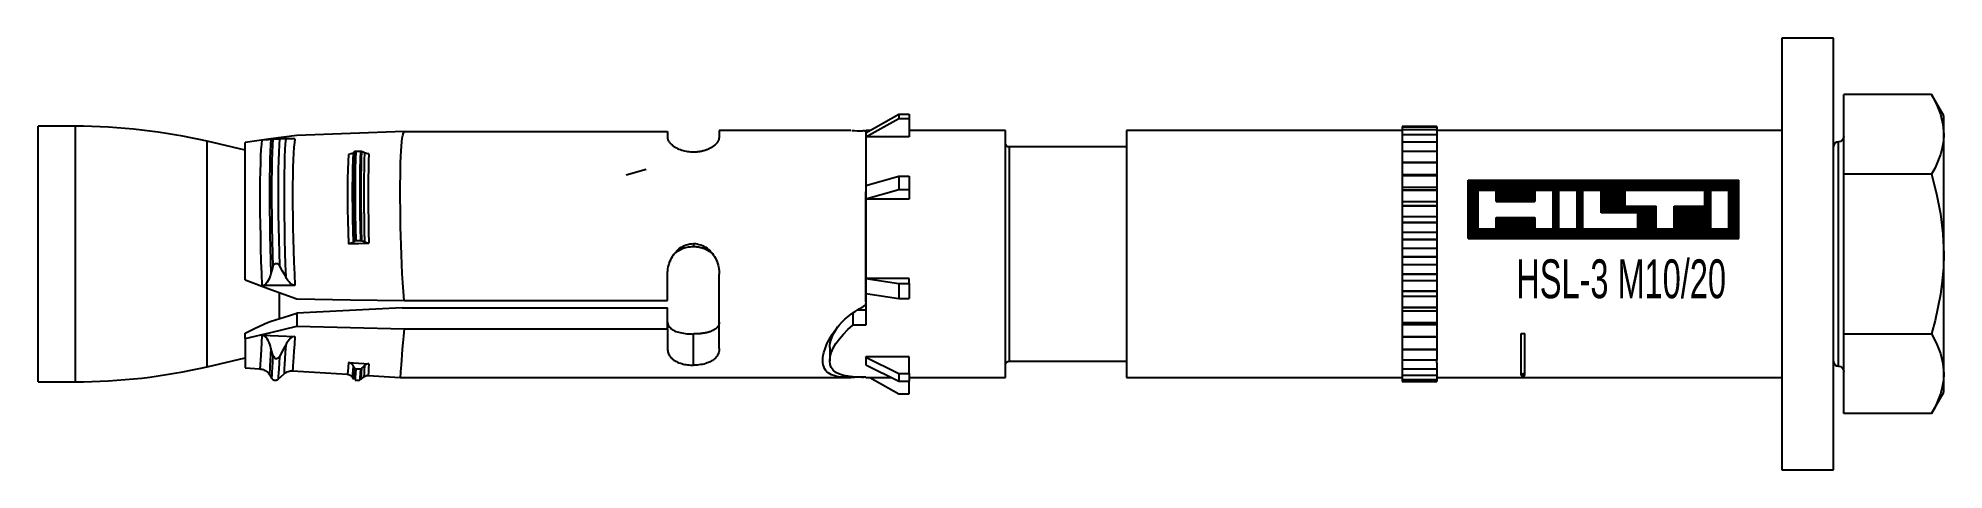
# Model space of a CAD drawing. Header units: millimetres. Extents: x 296 to 4896, y 152 to 3333.
# Drawn here: x 1537.6 to 1648.1, y 1756.4 to 1781.4 of the extents above; entities that cross this region are included whole.
import ezdxf
from ezdxf.enums import TextEntityAlignment as Align

# ---------------------------------------------------------------- set-up
doc = ezdxf.new("R2010")
doc.units = ezdxf.units.MM
doc.linetypes.add('DASHED', pattern=[0.25, 0.15625, -0.09375])
for name, color, linetype in [('1', 1, 'DASHED'), ('10', 1, 'Continuous'), ('3', 4, 'Continuous')]:
    doc.layers.add(name, color=color, linetype=linetype)
doc.styles.get("Standard").update_dxf_attribs({"font": 'arial.ttf'})

# ---------------------------------------------------------------- blocks, each defined once
blk = doc.blocks.new('HSL-3 M10-20')
at = {"layer": '1', "color": 3, "linetype": 'Continuous'}
for p, q in [((0, 12.5), (-3, 12.5)), ((-3, 12.5), (-3, -10.83)), ((0, -12.5), (0, 12.5)), ((-56.1, 7.02), (-54.19, 8.09)), ((-56.1, 6.79), (-54.19, 7.85)), ((-54.19, 8.09), (-53.6, 8.09)), ((-54.19, 8.09), (-54.19, 7.85)), ((-54.19, 7.85), (-53.6, 7.85)), ((-53.6, 8.09), (-53.6, 7.85)), ((-53.6, 7.85), (-53.6, 6.78)), ((-101.94, 7.4), (-104.1, 7.4)), ((-104.1, -7.4), (-104.1, 7.4)), ((-67.6, 7.09), (-67.6, 6.72)), ((-56.97, 7.15), (-64.6, 7.15)), ((-64.6, 7.15), (-64.6, 6.72)), ((-55.87, 7.15), (-56.1, 7.15)), ((-56.1, 7.15), (-56.1, 7.02)), ((-56.1, 7.1), (-56.1, 3.61)), ((-56.1, 7.02), (-56.1, 6.79)), ((-56.1, 6.79), (-56.1, 6.78)), ((-53.6, 6.78), (-56.1, 6.78)), ((-56.1, 6.78), (-56.1, 3.96)), ((-48, 7.15), (-53.6, 7.15)), ((-48, -7.15), (-48, 7.15)), ((-25, 7.15), (-41, 7.15)), ((-41, 7.15), (-41, -6.19)), ((-25, 7.39), (-25, 7.37)), ((-23, 7.39), (-25, 7.39)), ((-23, 7.37), (-25, 7.37)), ((-25, 7.37), (-25, 7.21)), ((-25, 7.37), (-23, 7.37)), ((-25, 7.21), (-23, 7.21)), ((-23, 7.2), (-25, 7.2)), ((-25, 7.2), (-25, 6.92)), ((-25, 6.92), (-23, 6.92)), ((-25, 6.91), (-25, 6.59)), ((-23, 6.91), (-25, 6.91)), ((-23, 7.39), (-23, 7.37)), ((-23, 7.37), (-23, 7.21)), ((-23, 7.2), (-23, 6.92)), ((-3, 7.15), (-23, 7.15)), ((-23, 6.91), (-23, 6.59)), ((-92.1, 6.02), (-94.29, 6.53)), ((-92.1, -1.49), (-92.1, 6.45)), ((-41, 6.2), (-47.8, 6.2)), ((-25, 6.5), (-23, 6.5)), ((-23, 6.48), (-25, 6.48)), ((-25, 6.48), (-25, 6.15)), ((-25, 6.15), (-25, 5.96)), ((-25, 5.96), (-23, 5.96)), ((-25, 5.93), (-25, 5.6)), ((-23, 5.93), (-25, 5.93)), ((-25, 5.6), (-25, 5.31)), ((-23, 6.48), (-23, 6.15)), ((-23, 6.15), (-23, 5.96)), ((-23, 5.93), (-23, 5.6)), ((-23, 5.6), (-23, 5.31)), ((-56.1, 3.96), (-54.19, 4.51)), ((-54.19, 4.51), (-54.19, 3.74)), ((-54.19, 4.51), (-53.6, 4.51)), ((-53.6, 4.51), (-53.6, 3.74)), ((-25, 5.31), (-23, 5.31)), ((-23, 5.28), (-25, 5.28)), ((-25, 5.28), (-25, 4.94)), ((-25, 4.94), (-25, 4.57)), ((-23, 4.59), (-25, 4.59)), ((-25, 4.57), (-25, 4.55)), ((-25, 4.55), (-23, 4.55)), ((-25, 4.52), (-25, 4.19)), ((-23, 4.52), (-25, 4.52)), ((-23, 5.28), (-23, 4.94)), ((-23, 4.94), (-23, 4.57)), ((-23, 4.57), (-23, 4.55)), ((-23, 4.52), (-23, 4.19)), ((-56.1, 3.96), (-56.1, 3.19)), ((-56.1, 3.19), (-54.19, 3.74)), ((-56.1, -2.77), (-56.1, 3.61)), ((-54.19, 3.74), (-53.6, 3.74)), ((-53.6, 3.74), (-53.6, 3.18)), ((-25, 4.19), (-25, 3.78)), ((-23, 3.85), (-25, 3.85)), ((-25, 3.78), (-25, 3.72)), ((-25, 3.72), (-23, 3.72)), ((-25, 3.68), (-25, 3.36)), ((-23, 3.68), (-25, 3.68)), ((-25, 3.36), (-25, 2.92)), ((-23, 4.19), (-23, 3.78)), ((-23, 3.78), (-23, 3.72)), ((-23, 3.68), (-23, 3.36)), ((-23, 3.36), (-23, 2.92)), ((-56.1, 3.19), (-56.1, 3.18)), ((-53.6, 3.18), (-56.1, 3.18)), ((-56.1, 3.18), (-56.1, -1.41)), ((-23, 3.03), (-25, 3.03)), ((-25, 2.92), (-25, 2.81)), ((-25, 2.81), (-23, 2.81)), ((-23, 2.77), (-25, 2.77)), ((-25, 2.77), (-25, 2.47)), ((-25, 2.47), (-25, 2.01)), ((-23, 2.92), (-23, 2.81)), ((-23, 2.77), (-23, 2.47)), ((-23, 2.47), (-23, 2.01)), ((-23, 2.16), (-25, 2.16)), ((-25, 2.01), (-25, 1.85)), ((-25, 1.85), (-23, 1.85)), ((-23, 1.81), (-25, 1.81)), ((-25, 1.81), (-25, 1.54)), ((-25, 1.54), (-25, 1.05)), ((-23, 1.25), (-25, 1.25)), ((-23, 2.01), (-23, 1.85)), ((-23, 1.81), (-23, 1.54)), ((-23, 1.54), (-23, 1.05)), ((-25, 1.05), (-25, 0.86)), ((-25, 0.86), (-23, 0.86)), ((-25, 0.82), (-25, 0.57)), ((-23, 0.82), (-25, 0.82)), ((-25, 0.57), (-25, 0.08)), ((-23, 0.31), (-25, 0.31)), ((-25, 0.08), (-25, -0.15)), ((-23, 1.05), (-23, 0.86)), ((-23, 0.82), (-23, 0.57)), ((-23, 0.57), (-23, 0.08)), ((-23, 0.08), (-23, -0.15)), ((-25, -0.15), (-23, -0.15)), ((-23, -0.19), (-25, -0.19)), ((-25, -0.19), (-25, -0.41)), ((-25, -0.41), (-25, -0.89)), ((-23, -0.63), (-25, -0.63)), ((-25, -0.89), (-25, -1.15)), ((-23, -0.19), (-23, -0.41)), ((-23, -0.41), (-23, -0.89)), ((-23, -0.89), (-23, -1.15)), ((-67.6, -2.69), (-67.6, -1.16)), ((-64.6, -5.48), (-64.6, -1.16)), ((-53.6, -1.41), (-56.1, -1.41)), ((-56.1, -1.42), (-56.1, -1.41)), ((-56.1, -1.42), (-56.1, -2.29)), ((-56.1, -1.42), (-54.19, -1.7)), ((-54.19, -1.7), (-54.19, -2.57)), ((-54.19, -1.7), (-53.6, -1.7)), ((-53.6, -1.7), (-53.6, -1.41)), ((-53.6, -1.7), (-53.6, -2.57)), ((-25, -1.15), (-23, -1.15)), ((-23, -1.19), (-25, -1.19)), ((-25, -1.19), (-25, -1.37)), ((-25, -1.37), (-25, -1.85)), ((-23, -1.56), (-25, -1.56)), ((-25, -1.85), (-25, -2.14)), ((-25, -2.14), (-23, -2.14)), ((-25, -2.18), (-25, -2.32)), ((-23, -2.18), (-25, -2.18)), ((-23, -1.19), (-23, -1.37)), ((-23, -1.37), (-23, -1.85)), ((-23, -1.85), (-23, -2.14)), ((-23, -2.18), (-23, -2.32)), ((-90.1, -3.75), (-90.1, -2.24)), ((-56.1, -3.25), (-56.6, -3.25)), ((-56.1, -2.28), (-56.1, -4.12)), ((-56.1, -2.29), (-54.19, -2.57)), ((-54.19, -2.57), (-53.6, -2.57)), ((-25, -2.32), (-25, -2.78)), ((-23, -2.46), (-25, -2.46)), ((-25, -2.78), (-25, -3.08)), ((-25, -3.08), (-23, -3.08)), ((-23, -3.12), (-25, -3.12)), ((-25, -3.12), (-25, -3.22)), ((-25, -3.22), (-25, -3.65)), ((-23, -3.31), (-25, -3.31)), ((-23, -2.32), (-23, -2.78)), ((-23, -2.78), (-23, -3.08)), ((-23, -3.12), (-23, -3.22)), ((-23, -3.22), (-23, -3.65)), ((-89.1, -3.43), (-89.1, -4.18)), ((-67.6, -4.33), (-67.6, -5.48)), ((-56.85, -3.41), (-56.85, -4.12)), ((-56.1, -4.12), (-56.85, -4.12)), ((-25, -3.65), (-25, -3.97)), ((-25, -3.97), (-23, -3.97)), ((-23, -4.01), (-25, -4.01)), ((-25, -4.01), (-25, -4.06)), ((-25, -4.06), (-25, -4.45)), ((-23, -4.11), (-25, -4.11)), ((-23, -3.65), (-23, -3.97)), ((-23, -4.01), (-23, -4.06)), ((-23, -4.06), (-23, -4.45)), ((-92.1, -4.89), (-92.1, -4.58)), ((-92.1, -4.89), (-92.1, -6.6)), ((-58.2, -5.41), (-58.2, -6.19)), ((-25, -4.45), (-25, -4.78)), ((-25, -4.78), (-23, -4.78)), ((-23, -4.82), (-25, -4.82)), ((-25, -4.82), (-25, -4.82)), ((-25, -4.82), (-25, -5.17)), ((-23, -4.82), (-25, -4.82)), ((-25, -5.17), (-25, -5.51)), ((-25, -5.51), (-23, -5.51)), ((-23, -4.45), (-23, -4.78)), ((-23, -4.82), (-23, -5.17)), ((-23, -4.82), (-23, -4.82)), ((-23, -5.17), (-23, -5.51)), ((-18.1, -7.04), (-18.1, -4.6)), ((-18.1, -4.6), (-17.9, -4.6)), ((-17.9, -7.04), (-17.9, -4.6)), ((-94.29, -6.53), (-92.1, -6.02)), ((-92.1, -6.6), (-91.24, -6.65)), ((-56.1, -5.97), (-56.1, -5.95)), ((-53.6, -5.95), (-56.1, -5.95)), ((-56.1, -5.97), (-54.19, -6.92)), ((-56.1, -5.97), (-56.1, -6.19)), ((-56.1, -6.19), (-56.1, -6.42)), ((-56.1, -6.42), (-54.19, -7.37)), ((-53.6, -6.92), (-53.6, -5.95)), ((-47.8, -6.2), (-41, -6.2)), ((-41, -6.19), (-41, -7.15)), ((-23, -5.54), (-25, -5.54)), ((-25, -5.54), (-25, -5.8)), ((-25, -5.8), (-25, -6.13)), ((-25, -6.13), (-23, -6.13)), ((-25, -6.15), (-25, -6.31)), ((-23, -6.15), (-25, -6.15)), ((-25, -6.31), (-25, -6.64)), ((-23, -5.54), (-23, -5.8)), ((-23, -5.8), (-23, -6.13)), ((-23, -6.31), (-23, -6.15)), ((-23, -6.31), (-23, -6.64)), ((-104.1, -7.4), (-101.94, -7.4)), ((-90.69, -6.98), (-90.56, -7.19)), ((-90.18, -7.24), (-89.84, -6.94)), ((-89.34, -6.77), (-86.15, -6.96)), ((-85.88, -7.13), (-85.8, -7.25)), ((-85.72, -7.3), (-85.45, -7.3)), ((-85.38, -7.27), (-85.21, -7.12)), ((-84.96, -7.04), (-83.1, -7.15)), ((-83.1, -7.15), (-56.97, -7.15)), ((-56.85, -7.12), (-56.1, -7.12)), ((-56.1, -7.12), (-56.1, -7.15)), ((-56.1, -7.15), (-54.63, -7.15)), ((-55.87, -7.15), (-54.19, -8.09)), ((-54.19, -6.92), (-54.19, -7.37)), ((-54.19, -6.92), (-53.6, -6.92)), ((-54.19, -7.37), (-53.6, -7.37)), ((-53.6, -6.92), (-53.6, -7.37)), ((-53.6, -7.15), (-48, -7.15)), ((-53.6, -8.09), (-53.6, -7.37)), ((-41, -7.15), (-25, -7.15)), ((-25, -6.64), (-23, -6.64)), ((-23, -6.66), (-25, -6.66)), ((-25, -6.71), (-25, -7.02)), ((-25, -7.02), (-23, -7.02)), ((-23, -7.03), (-25, -7.03)), ((-25, -7.03), (-25, -7.27)), ((-25, -7.27), (-23, -7.27)), ((-25, -7.28), (-25, -7.39)), ((-23, -7.28), (-25, -7.28)), ((-25, -7.39), (-23, -7.39)), ((-23, -7.39), (-25, -7.39)), ((-23, -6.71), (-23, -7.02)), ((-23, -7.03), (-23, -7.27)), ((-23, -7.15), (-3, -7.15)), ((-23, -7.28), (-23, -7.39)), ((-18.1, -7.04), (-17.9, -7.04)), ((-54.19, -8.09), (-53.6, -8.09)), ((-3, -10.83), (-3, -12.5)), ((-3, -12.5), (0, -12.5))]:
    blk.add_line(p, q, dxfattribs=at)
at = {"layer": '1', "color": 30, "linetype": 'Continuous'}
for p, q in [((5.69, 9.24), (0.6, 9.24)), ((0.6, 4.62), (0.6, 9.24)), ((6.4, 8), (5.69, 9.24)), ((6.4, 6.93), (6.4, 8)), ((6.4, 0), (6.4, 6.93)), ((-70, 4.58), (-68.84, 4.92)), ((0.6, -4.62), (0.6, 4.62)), ((5.69, 4.62), (0.6, 4.62)), ((6.4, -6.93), (6.4, 0)), ((-58.21, -4.92), (-58.09, -4.92)), ((0.6, -9.24), (0.6, -4.62)), ((0.6, -4.62), (5.69, -4.62)), ((6.4, -8), (6.4, -6.93)), ((5.69, -9.24), (6.4, -8)), ((5.69, -9.24), (0.6, -9.24))]:
    blk.add_line(p, q, dxfattribs=at)
at = {"layer": '1', "color": 1, "linetype": 'Continuous'}
for p, q in [((-101.94, -7.4), (-101.94, 7.4)), ((-94.29, -6.53), (-94.29, 6.53)), ((-47.8, 6.2), (-47.8, -5.37)), ((0.3, 3.25), (0.3, 6.5)), ((0.3, -6.5), (0.3, 3.25)), ((-47.8, -5.37), (-47.8, -6.2))]:
    blk.add_line(p, q, dxfattribs=at)
at = {"layer": '1', "color": 30, "linetype": 'Continuous'}
for points in [[(5.69, 9.24, 0), (5.98, 8.67, 0), (6.21, 8.09, 0), (6.35, 7.51, 0), (6.4, 6.93, 0)], [(6.4, 6.93, 0), (6.38, 6.54, 0), (6.31, 6.15, 0), (6.21, 5.76, 0), (6.06, 5.38, 0), (5.89, 5, 0), (5.69, 4.62, 0)], [(5.69, 4.62, 0), (5.98, 3.48, 0), (6.21, 2.33, 0), (6.35, 1.17, 0), (6.4, 0, 0)], [(6.4, 0, 0), (6.38, -0.78, 0), (6.31, -1.56, 0), (6.21, -2.34, 0), (6.06, -3.1, 0), (5.89, -3.86, 0), (5.69, -4.62, 0)], [(5.69, -4.62, 0), (5.98, -5.19, 0), (6.21, -5.76, 0), (6.35, -6.34, 0), (6.4, -6.93, 0)], [(6.4, -6.93, 0), (6.38, -7.32, 0), (6.31, -7.71, 0), (6.21, -8.1, 0), (6.06, -8.48, 0), (5.89, -8.86, 0), (5.69, -9.24, 0)]]:
    blk.add_polyline3d(points, dxfattribs=at)
at = {"layer": '1', "color": 3, "linetype": 'Continuous'}
for points in [[(-89.1, 6.86, 0), (-90.61, 6.68, 0), (-92.1, 6.45, 0)], [(-90.6, 6.65, 0), (-90.63, 6.64, 0), (-90.66, 6.64, 0), (-90.71, 6.63, 0), (-90.76, 6.62, 0), (-90.82, 6.62, 0), (-90.9, 6.61, 0), (-91, 6.61, 0), (-91.12, 6.6, 0)], [(-90.48, 6.66, 0), (-90.54, 6.66, 0), (-90.6, 6.65, 0)], [(-90.48, 6.66, 0), (-90.47, 6.67, 0), (-90.44, 6.67, 0), (-90.41, 6.67, 0), (-90.38, 6.67, 0), (-90.33, 6.68, 0), (-90.27, 6.68, 0), (-90.22, 6.68, 0), (-90.17, 6.68, 0), (-90.14, 6.68, 0), (-90.11, 6.68, 0)], [(-89.74, 6.67, 0), (-89.92, 6.68, 0), (-90.11, 6.68, 0)], [(-89.22, 6.67, 0), (-89.35, 6.67, 0), (-89.46, 6.67, 0), (-89.54, 6.67, 0), (-89.62, 6.67, 0), (-89.69, 6.67, 0), (-89.74, 6.67, 0)], [(-82.87, 7.09, 0), (-85.99, 6.98, 0), (-89.1, 6.86, 0)], [(-82.87, -2.69, 0), (-82.92, -2.18, 0), (-82.96, -1.66, 0), (-82.99, -1.12, 0), (-83.01, -0.58, 0), (-83.03, -0.04, 0), (-83.05, 0.51, 0), (-83.07, 1.05, 0), (-83.08, 1.58, 0), (-83.09, 2.11, 0), (-83.09, 2.63, 0), (-83.1, 3.13, 0), (-83.1, 3.61, 0), (-83.1, 4.07, 0), (-83.09, 4.5, 0), (-83.09, 4.91, 0), (-83.08, 5.29, 0), (-83.07, 5.64, 0), (-83.05, 5.96, 0), (-83.03, 6.25, 0), (-83.01, 6.49, 0), (-82.99, 6.7, 0), (-82.96, 6.87, 0), (-82.92, 7, 0), (-82.87, 7.09, 0)], [(-82.87, 7.09, 0), (-75.24, 7.09, 0), (-67.6, 7.09, 0)], [(-67.6, 6.72, 0), (-67.6, 6.68, 0), (-67.59, 6.65, 0), (-67.58, 6.61, 0), (-67.56, 6.57, 0), (-67.54, 6.53, 0), (-67.51, 6.49, 0), (-67.48, 6.45, 0), (-67.44, 6.4, 0), (-67.39, 6.36, 0), (-67.34, 6.32, 0), (-67.29, 6.27, 0), (-67.23, 6.23, 0), (-67.16, 6.19, 0), (-67.09, 6.15, 0), (-67.02, 6.12, 0), (-66.94, 6.08, 0), (-66.86, 6.05, 0), (-66.78, 6.02, 0), (-66.7, 6, 0), (-66.61, 5.98, 0), (-66.53, 5.96, 0), (-66.44, 5.94, 0), (-66.36, 5.93, 0), (-66.27, 5.92, 0), (-66.19, 5.92, 0), (-66.1, 5.92, 0)], [(-66.1, 5.92, 0), (-66.06, 5.92, 0), (-66.02, 5.92, 0), (-65.98, 5.92, 0), (-65.94, 5.92, 0), (-65.9, 5.92, 0), (-65.87, 5.93, 0), (-65.83, 5.93, 0), (-65.79, 5.94, 0), (-65.75, 5.94, 0), (-65.71, 5.95, 0), (-65.68, 5.96, 0), (-65.64, 5.96, 0), (-65.6, 5.97, 0), (-65.57, 5.98, 0), (-65.53, 5.99, 0), (-65.49, 6, 0), (-65.45, 6.01, 0), (-65.41, 6.02, 0), (-65.38, 6.04, 0), (-65.34, 6.05, 0), (-65.3, 6.06, 0), (-65.27, 6.08, 0), (-65.23, 6.09, 0), (-65.2, 6.11, 0), (-65.17, 6.12, 0), (-65.13, 6.14, 0), (-65.1, 6.16, 0), (-65.07, 6.17, 0), (-65.04, 6.19, 0), (-65.01, 6.21, 0), (-64.98, 6.23, 0), (-64.95, 6.25, 0), (-64.93, 6.26, 0), (-64.9, 6.28, 0), (-64.88, 6.3, 0), (-64.85, 6.32, 0), (-64.83, 6.34, 0), (-64.81, 6.36, 0), (-64.79, 6.38, 0), (-64.77, 6.4, 0), (-64.75, 6.42, 0), (-64.73, 6.44, 0), (-64.71, 6.46, 0), (-64.7, 6.48, 0), (-64.68, 6.5, 0), (-64.67, 6.51, 0), (-64.66, 6.53, 0), (-64.65, 6.55, 0), (-64.64, 6.57, 0), (-64.63, 6.59, 0), (-64.62, 6.6, 0), (-64.62, 6.62, 0), (-64.61, 6.64, 0), (-64.61, 6.65, 0), (-64.6, 6.67, 0), (-64.6, 6.69, 0), (-64.6, 6.7, 0), (-64.6, 6.72, 0)], [(-56.92, 7.15, 0), (-56.77, 7.15, 0), (-56.61, 7.14, 0), (-56.44, 7.14, 0), (-56.27, 7.13, 0)], [(-56.1, 7.1, 0), (-56.1, 7.11, 0), (-56.11, 7.11, 0), (-56.12, 7.12, 0), (-56.13, 7.12, 0), (-56.14, 7.12, 0), (-56.16, 7.12, 0), (-56.19, 7.13, 0), (-56.21, 7.13, 0), (-56.24, 7.13, 0), (-56.27, 7.13, 0)], [(-25, 7.37, 0), (-25, 7.37, 0), (-25, 7.37, 0)], [(-25, 7.21, 0), (-25, 7.21, 0), (-25, 7.2, 0)], [(-25, 6.92, 0), (-25, 6.91, 0), (-25, 6.91, 0)], [(-23, 7.37, 0), (-23, 7.37, 0), (-23, 7.37, 0)], [(-23, 7.21, 0), (-23, 7.21, 0), (-23, 7.2, 0)], [(-23, 6.92, 0), (-23, 6.91, 0), (-23, 6.91, 0)], [(-85.84, 5.86, 0), (-85.89, 5.83, 0), (-85.95, 5.8, 0), (-86.03, 5.78, 0), (-86.11, 5.77, 0)], [(-85.84, 5.86, 0), (-85.8, 5.9, 0), (-85.76, 5.93, 0)], [(-85.78, 5.58, 0), (-85.79, 5.05, 0), (-85.8, 4.47, 0), (-85.8, 3.83, 0), (-85.8, 3.16, 0), (-85.8, 2.45, 0), (-85.78, 1.72, 0), (-85.77, 0.96, 0)], [(-85.76, 5.93, 0), (-85.76, 5.94, 0), (-85.75, 5.94, 0), (-85.74, 5.95, 0), (-85.73, 5.95, 0), (-85.72, 5.95, 0), (-85.7, 5.95, 0), (-85.69, 5.96, 0), (-85.68, 5.96, 0)], [(-85.68, 5.96, 0), (-85.61, 5.96, 0), (-85.54, 5.96, 0), (-85.48, 5.96, 0), (-85.41, 5.96, 0)], [(-85.41, 5.96, 0), (-85.4, 5.95, 0), (-85.39, 5.95, 0), (-85.37, 5.95, 0), (-85.36, 5.95, 0), (-85.35, 5.95, 0), (-85.34, 5.94, 0)], [(-85.17, 5.86, 0), (-85.26, 5.9, 0), (-85.34, 5.94, 0)], [(-84.92, 5.81, 0), (-84.99, 5.81, 0), (-85.06, 5.82, 0), (-85.12, 5.84, 0), (-85.17, 5.86, 0)], [(-25, 6.59, 0), (-25, 6.55, 0), (-25, 6.5, 0)], [(-25, 6.5, 0), (-25, 6.49, 0), (-25, 6.48, 0)], [(-25, 5.96, 0), (-25, 5.95, 0), (-25, 5.93, 0)], [(-23, 6.59, 0), (-23, 6.55, 0), (-23, 6.5, 0)], [(-23, 6.5, 0), (-23, 6.49, 0), (-23, 6.48, 0)], [(-23, 5.96, 0), (-23, 5.95, 0), (-23, 5.93, 0)], [(-25, 5.31, 0), (-25, 5.29, 0), (-25, 5.28, 0)], [(-25, 4.55, 0), (-25, 4.54, 0), (-25, 4.52, 0)], [(-23, 5.31, 0), (-23, 5.29, 0), (-23, 5.28, 0)], [(-23, 4.55, 0), (-23, 4.54, 0), (-23, 4.52, 0)], [(-25, 3.72, 0), (-25, 3.7, 0), (-25, 3.68, 0)], [(-23, 3.72, 0), (-23, 3.7, 0), (-23, 3.68, 0)], [(-25, 2.81, 0), (-25, 2.79, 0), (-25, 2.77, 0)], [(-23, 2.81, 0), (-23, 2.79, 0), (-23, 2.77, 0)], [(-25, 1.85, 0), (-25, 1.83, 0), (-25, 1.81, 0)], [(-23, 1.85, 0), (-23, 1.83, 0), (-23, 1.81, 0)], [(-85.84, 0.68, 0), (-85.89, 0.65, 0), (-85.95, 0.62, 0), (-86.03, 0.6, 0), (-86.11, 0.59, 0)], [(-86.11, 0.59, 0), (-85.81, 0.6, 0), (-85.52, 0.61, 0), (-85.22, 0.62, 0), (-84.92, 0.63, 0)], [(-85.84, 0.68, 0), (-85.8, 0.72, 0), (-85.76, 0.75, 0)], [(-85.76, 0.75, 0), (-85.76, 0.76, 0), (-85.75, 0.76, 0), (-85.74, 0.77, 0), (-85.73, 0.77, 0), (-85.72, 0.77, 0), (-85.7, 0.78, 0), (-85.69, 0.78, 0), (-85.68, 0.78, 0)], [(-85.68, 0.78, 0), (-85.61, 0.78, 0), (-85.54, 0.78, 0), (-85.48, 0.78, 0), (-85.41, 0.78, 0)], [(-85.41, 0.78, 0), (-85.4, 0.78, 0), (-85.39, 0.77, 0), (-85.37, 0.77, 0), (-85.36, 0.77, 0), (-85.35, 0.77, 0), (-85.34, 0.76, 0)], [(-85.17, 0.68, 0), (-85.26, 0.72, 0), (-85.34, 0.76, 0)], [(-84.92, 0.63, 0), (-84.99, 0.63, 0), (-85.06, 0.64, 0), (-85.12, 0.66, 0), (-85.17, 0.68, 0)], [(-67.6, -1.16, 0), (-67.6, -1.06, 0), (-67.59, -0.95, 0), (-67.58, -0.85, 0), (-67.56, -0.74, 0), (-67.53, -0.64, 0), (-67.5, -0.54, 0), (-67.47, -0.43, 0), (-67.42, -0.34, 0), (-67.38, -0.24, 0), (-67.32, -0.15, 0), (-67.27, -0.06, 0), (-67.2, 0.03, 0), (-67.13, 0.11, 0), (-67.06, 0.19, 0), (-66.98, 0.26, 0), (-66.9, 0.33, 0), (-66.81, 0.39, 0), (-66.72, 0.44, 0), (-66.62, 0.49, 0), (-66.52, 0.53, 0), (-66.42, 0.56, 0), (-66.31, 0.58, 0), (-66.21, 0.59, 0), (-66.1, 0.6, 0)], [(-67.28, -0.05, 0), (-67.21, 0.01, 0), (-67.14, 0.08, 0), (-67.07, 0.13, 0), (-66.99, 0.19, 0), (-66.91, 0.23, 0), (-66.82, 0.28, 0), (-66.73, 0.31, 0), (-66.64, 0.35, 0), (-66.55, 0.37, 0), (-66.46, 0.39, 0), (-66.38, 0.41, 0), (-66.28, 0.42, 0), (-66.19, 0.43, 0), (-66.1, 0.43, 0)], [(-66.1, 0.6, 0), (-65.99, 0.6, 0), (-65.89, 0.58, 0), (-65.78, 0.56, 0), (-65.68, 0.53, 0), (-65.58, 0.49, 0), (-65.48, 0.44, 0), (-65.39, 0.39, 0), (-65.3, 0.33, 0), (-65.22, 0.26, 0), (-65.14, 0.19, 0), (-65.07, 0.11, 0), (-65, 0.03, 0), (-64.93, -0.06, 0), (-64.88, -0.15, 0), (-64.82, -0.24, 0), (-64.78, -0.34, 0), (-64.73, -0.43, 0), (-64.7, -0.53, 0), (-64.67, -0.64, 0), (-64.64, -0.74, 0), (-64.62, -0.85, 0), (-64.61, -0.95, 0), (-64.6, -1.06, 0), (-64.6, -1.16, 0)], [(-66.1, 0.43, 0), (-66.06, 0.43, 0), (-66.02, 0.43, 0), (-65.99, 0.43, 0), (-65.95, 0.43, 0), (-65.91, 0.42, 0), (-65.87, 0.42, 0), (-65.84, 0.41, 0), (-65.8, 0.41, 0), (-65.76, 0.4, 0), (-65.72, 0.39, 0), (-65.69, 0.38, 0), (-65.65, 0.37, 0), (-65.62, 0.36, 0), (-65.58, 0.35, 0), (-65.54, 0.34, 0), (-65.51, 0.33, 0), (-65.47, 0.31, 0), (-65.43, 0.3, 0), (-65.39, 0.28, 0), (-65.36, 0.27, 0), (-65.32, 0.25, 0), (-65.29, 0.23, 0), (-65.25, 0.21, 0), (-65.22, 0.19, 0), (-65.19, 0.17, 0), (-65.16, 0.15, 0), (-65.12, 0.13, 0), (-65.09, 0.1, 0), (-65.06, 0.08, 0), (-65.03, 0.05, 0), (-65, 0.03, 0), (-64.98, 0, 0), (-64.95, -0.02, 0), (-64.92, -0.05, 0)], [(-25, 0.86, 0), (-25, 0.84, 0), (-25, 0.82, 0)], [(-23, 0.86, 0), (-23, 0.84, 0), (-23, 0.82, 0)], [(-90.48, -0.73, 0), (-90.54, -0.93, 0), (-90.6, -1.12, 0)], [(-90.48, -0.73, 0), (-90.47, -0.69, 0), (-90.44, -0.64, 0), (-90.41, -0.6, 0), (-90.38, -0.56, 0), (-90.33, -0.54, 0), (-90.27, -0.54, 0), (-90.22, -0.55, 0), (-90.17, -0.59, 0), (-90.14, -0.62, 0), (-90.11, -0.67, 0)], [(-89.74, -1.31, 0), (-89.92, -0.99, 0), (-90.11, -0.67, 0)], [(-25, -0.15, 0), (-25, -0.17, 0), (-25, -0.19, 0)], [(-23, -0.15, 0), (-23, -0.17, 0), (-23, -0.19, 0)], [(-92.1, -1.49, 0), (-90.61, -2.05, 0), (-89.1, -2.6, 0)], [(-90.6, -1.12, 0), (-90.63, -1.23, 0), (-90.66, -1.33, 0), (-90.71, -1.44, 0), (-90.76, -1.54, 0), (-90.82, -1.63, 0), (-90.9, -1.72, 0), (-91, -1.8, 0), (-91.12, -1.83, 0)], [(-89.22, -1.82, 0), (-90.16, -1.83, 0), (-91.12, -1.83, 0)], [(-89.22, -1.82, 0), (-89.35, -1.79, 0), (-89.46, -1.72, 0), (-89.54, -1.62, 0), (-89.62, -1.53, 0), (-89.69, -1.42, 0), (-89.74, -1.31, 0)], [(-25, -1.15, 0), (-25, -1.17, 0), (-25, -1.19, 0)], [(-25, -2.14, 0), (-25, -2.16, 0), (-25, -2.18, 0)], [(-23, -1.15, 0), (-23, -1.17, 0), (-23, -1.19, 0)], [(-23, -2.14, 0), (-23, -2.16, 0), (-23, -2.18, 0)], [(-89.1, -2.6, 0), (-85.99, -2.65, 0), (-82.87, -2.69, 0)], [(-82.99, -3.12, 0), (-86.05, -3.27, 0), (-89.1, -3.43, 0)], [(-82.99, -3.12, 0), (-75.3, -3.12, 0), (-67.6, -3.12, 0)], [(-82.87, -2.69, 0), (-75.24, -2.69, 0), (-67.6, -2.69, 0)], [(-67.6, -4.33, 0), (-67.6, -3.72, 0), (-67.6, -3.12, 0)], [(-56.33, -7.13, 0), (-56.56, -7.14, 0), (-56.77, -7.15, 0), (-56.98, -7.15, 0), (-57.17, -7.15, 0), (-57.36, -7.14, 0), (-57.53, -7.13, 0), (-57.69, -7.11, 0), (-57.84, -7.08, 0), (-57.97, -7.04, 0), (-58.09, -7, 0), (-58.2, -6.94, 0), (-58.29, -6.88, 0), (-58.38, -6.81, 0), (-58.45, -6.72, 0), (-58.5, -6.63, 0), (-58.55, -6.52, 0), (-58.58, -6.41, 0), (-58.59, -6.29, 0), (-58.6, -6.16, 0), (-58.59, -6.02, 0), (-58.57, -5.87, 0), (-58.54, -5.71, 0), (-58.49, -5.55, 0), (-58.43, -5.38, 0), (-58.36, -5.21, 0), (-58.27, -5.03, 0), (-58.18, -4.85, 0), (-58.06, -4.67, 0), (-57.94, -4.49, 0), (-57.8, -4.31, 0), (-57.65, -4.13, 0), (-57.49, -3.95, 0), (-57.32, -3.78, 0), (-57.13, -3.62, 0), (-56.93, -3.46, 0), (-56.73, -3.32, 0), (-56.5, -3.18, 0), (-56.27, -3.06, 0)], [(-56.1, -2.77, 0), (-56.1, -2.81, 0), (-56.11, -2.84, 0), (-56.12, -2.88, 0), (-56.13, -2.91, 0), (-56.15, -2.94, 0), (-56.17, -2.97, 0), (-56.19, -3, 0), (-56.22, -3.02, 0), (-56.24, -3.04, 0), (-56.27, -3.06, 0)], [(-25, -3.08, 0), (-25, -3.1, 0), (-25, -3.12, 0)], [(-23, -3.08, 0), (-23, -3.1, 0), (-23, -3.12, 0)], [(-92.1, -4.58, 0), (-91.55, -4.32, 0), (-91.01, -4.06, 0)], [(-92.1, -4.89, 0), (-90.61, -4.55, 0), (-89.1, -4.18, 0)], [(-91.01, -4.06, 0), (-90.79, -3.97, 0), (-90.58, -3.89, 0)], [(-90.58, -3.89, 0), (-89.84, -3.66, 0), (-89.1, -3.43, 0)], [(-89.1, -4.18, 0), (-85.99, -4.26, 0), (-82.87, -4.33, 0)], [(-82.87, -4.33, 0), (-82.92, -4.75, 0), (-82.96, -5.14, 0), (-82.99, -5.51, 0), (-83.01, -5.84, 0), (-83.03, -6.14, 0), (-83.05, -6.4, 0), (-83.07, -6.63, 0), (-83.08, -6.81, 0), (-83.09, -6.96, 0), (-83.1, -7.07, 0), (-83.1, -7.13, 0), (-83.1, -7.15, 0)], [(-82.87, -4.33, 0), (-75.24, -4.33, 0), (-67.6, -4.33, 0)], [(-67.6, -3.94, 0), (-67.6, -4.01, 0), (-67.58, -4.07, 0), (-67.56, -4.13, 0), (-67.53, -4.18, 0), (-67.49, -4.23, 0), (-67.44, -4.28, 0), (-67.39, -4.33, 0), (-67.33, -4.37, 0), (-67.26, -4.41, 0), (-67.19, -4.45, 0), (-67.12, -4.48, 0), (-67.04, -4.51, 0), (-66.95, -4.53, 0), (-66.87, -4.55, 0), (-66.78, -4.57, 0), (-66.68, -4.59, 0), (-66.59, -4.6, 0), (-66.49, -4.62, 0), (-66.4, -4.62, 0), (-66.3, -4.63, 0), (-66.2, -4.63, 0), (-66.1, -4.64, 0)], [(-64.6, -3.94, 0), (-64.6, -3.97, 0), (-64.6, -3.99, 0), (-64.6, -4.01, 0), (-64.61, -4.03, 0), (-64.61, -4.05, 0), (-64.62, -4.07, 0), (-64.62, -4.09, 0), (-64.63, -4.11, 0), (-64.64, -4.13, 0), (-64.65, -4.15, 0), (-64.66, -4.17, 0), (-64.67, -4.18, 0), (-64.68, -4.2, 0), (-64.7, -4.22, 0), (-64.71, -4.24, 0), (-64.73, -4.26, 0), (-64.75, -4.28, 0), (-64.77, -4.29, 0), (-64.79, -4.31, 0), (-64.81, -4.33, 0), (-64.83, -4.34, 0), (-64.85, -4.36, 0), (-64.88, -4.38, 0), (-64.9, -4.39, 0), (-64.93, -4.41, 0), (-64.95, -4.42, 0), (-64.98, -4.43, 0), (-65.01, -4.45, 0), (-65.04, -4.46, 0), (-65.07, -4.47, 0), (-65.1, -4.49, 0), (-65.13, -4.5, 0), (-65.17, -4.51, 0), (-65.2, -4.52, 0), (-65.23, -4.53, 0), (-65.27, -4.54, 0), (-65.3, -4.55, 0), (-65.34, -4.56, 0), (-65.38, -4.56, 0), (-65.41, -4.57, 0), (-65.45, -4.58, 0), (-65.49, -4.59, 0), (-65.53, -4.59, 0), (-65.57, -4.6, 0), (-65.6, -4.6, 0), (-65.64, -4.61, 0), (-65.68, -4.61, 0), (-65.71, -4.62, 0), (-65.75, -4.62, 0), (-65.79, -4.62, 0), (-65.83, -4.63, 0), (-65.87, -4.63, 0), (-65.9, -4.63, 0), (-65.94, -4.63, 0), (-65.98, -4.63, 0), (-66.02, -4.63, 0), (-66.06, -4.63, 0), (-66.1, -4.64, 0)], [(-56.85, -7.12, 0), (-57.14, -7.08, 0), (-57.41, -7.03, 0), (-57.64, -6.95, 0), (-57.84, -6.86, 0), (-57.99, -6.73, 0), (-58.11, -6.58, 0), (-58.18, -6.4, 0), (-58.2, -6.19, 0), (-58.18, -5.96, 0), (-58.11, -5.72, 0), (-57.99, -5.46, 0), (-57.84, -5.19, 0), (-57.64, -4.91, 0), (-57.41, -4.64, 0), (-57.14, -4.37, 0), (-56.85, -4.12, 0)], [(-58.2, -5.41, 0), (-58.19, -5.28, 0), (-58.17, -5.14, 0), (-58.13, -5, 0), (-58.07, -4.85, 0), (-58.01, -4.69, 0), (-57.92, -4.53, 0), (-57.83, -4.37, 0), (-57.72, -4.2, 0)], [(-25, -3.97, 0), (-25, -3.99, 0), (-25, -4.01, 0)], [(-23, -3.97, 0), (-23, -3.99, 0), (-23, -4.01, 0)], [(-91.12, -4.7, 0), (-90.16, -4.74, 0), (-89.22, -4.77, 0)], [(-90.6, -5.45, 0), (-90.63, -5.34, 0), (-90.66, -5.23, 0), (-90.71, -5.12, 0), (-90.76, -5.01, 0), (-90.82, -4.91, 0), (-90.9, -4.81, 0), (-91, -4.73, 0), (-91.12, -4.7, 0)], [(-90.48, -5.85, 0), (-90.54, -5.65, 0), (-90.6, -5.45, 0)], [(-89.74, -5.28, 0), (-89.92, -5.61, 0), (-90.11, -5.93, 0)], [(-89.22, -4.77, 0), (-89.35, -4.8, 0), (-89.46, -4.88, 0), (-89.54, -4.97, 0), (-89.62, -5.07, 0), (-89.69, -5.17, 0), (-89.74, -5.28, 0)], [(-67.6, -5.48, 0), (-67.6, -5.54, 0), (-67.59, -5.61, 0), (-67.58, -5.67, 0), (-67.56, -5.73, 0), (-67.54, -5.79, 0), (-67.51, -5.84, 0), (-67.48, -5.9, 0), (-67.44, -5.96, 0), (-67.39, -6.01, 0), (-67.34, -6.06, 0), (-67.29, -6.11, 0), (-67.23, -6.15, 0), (-67.16, -6.19, 0), (-67.09, -6.23, 0), (-67.02, -6.27, 0), (-66.94, -6.3, 0), (-66.86, -6.32, 0), (-66.78, -6.35, 0), (-66.7, -6.37, 0), (-66.61, -6.39, 0), (-66.53, -6.4, 0), (-66.44, -6.41, 0), (-66.36, -6.42, 0), (-66.27, -6.43, 0), (-66.19, -6.43, 0), (-66.1, -6.44, 0)], [(-64.6, -5.48, 0), (-64.6, -5.54, 0), (-64.61, -5.61, 0), (-64.62, -5.68, 0), (-64.64, -5.74, 0), (-64.67, -5.8, 0), (-64.7, -5.86, 0), (-64.73, -5.92, 0), (-64.78, -5.97, 0), (-64.82, -6.03, 0), (-64.88, -6.07, 0), (-64.93, -6.12, 0), (-65, -6.17, 0), (-65.07, -6.21, 0), (-65.14, -6.25, 0), (-65.22, -6.28, 0), (-65.3, -6.31, 0), (-65.39, -6.34, 0), (-65.48, -6.37, 0), (-65.58, -6.39, 0), (-65.68, -6.4, 0), (-65.78, -6.42, 0), (-65.89, -6.43, 0), (-65.99, -6.43, 0), (-66.1, -6.44, 0)], [(-58.18, -5.01, 0), (-58.21, -5, 0), (-58.23, -4.99, 0), (-58.26, -4.97, 0), (-58.28, -4.96, 0)], [(-25, -4.78, 0), (-25, -4.8, 0), (-25, -4.82, 0)], [(-25, -5.51, 0), (-25, -5.52, 0), (-25, -5.54, 0)], [(-23, -4.78, 0), (-23, -4.8, 0), (-23, -4.82, 0)], [(-23, -5.51, 0), (-23, -5.52, 0), (-23, -5.54, 0)], [(-90.48, -5.85, 0), (-90.47, -5.9, 0), (-90.44, -5.94, 0), (-90.41, -5.99, 0), (-90.38, -6.03, 0), (-90.33, -6.05, 0), (-90.27, -6.06, 0), (-90.22, -6.04, 0), (-90.17, -6.01, 0), (-90.14, -5.97, 0), (-90.11, -5.93, 0)], [(-85.84, -6.47, 0), (-85.89, -6.4, 0), (-85.95, -6.34, 0), (-86.03, -6.3, 0), (-86.11, -6.29, 0)], [(-86.11, -6.29, 0), (-85.81, -6.3, 0), (-85.52, -6.32, 0), (-85.22, -6.34, 0), (-84.92, -6.36, 0)], [(-85.84, -6.47, 0), (-85.8, -6.53, 0), (-85.76, -6.6, 0)], [(-85.76, -6.6, 0), (-85.76, -6.61, 0), (-85.75, -6.62, 0), (-85.74, -6.63, 0), (-85.73, -6.64, 0), (-85.72, -6.64, 0), (-85.7, -6.65, 0), (-85.69, -6.65, 0), (-85.68, -6.65, 0)], [(-85.41, -6.65, 0), (-85.4, -6.65, 0), (-85.39, -6.65, 0), (-85.37, -6.64, 0), (-85.36, -6.64, 0), (-85.35, -6.63, 0), (-85.34, -6.62, 0)], [(-85.17, -6.46, 0), (-85.26, -6.54, 0), (-85.34, -6.62, 0)], [(-84.92, -6.36, 0), (-84.99, -6.36, 0), (-85.06, -6.38, 0), (-85.12, -6.41, 0), (-85.17, -6.46, 0)], [(-25, -6.13, 0), (-25, -6.14, 0), (-25, -6.15, 0)], [(-23, -6.13, 0), (-23, -6.14, 0), (-23, -6.15, 0)], [(-91.24, -6.65, 0), (-91.18, -6.66, 0), (-91.11, -6.67, 0), (-91.05, -6.69, 0), (-90.99, -6.72, 0), (-90.93, -6.75, 0), (-90.87, -6.78, 0), (-90.82, -6.83, 0), (-90.77, -6.87, 0), (-90.73, -6.92, 0), (-90.69, -6.98, 0)], [(-90.56, -7.18, 0), (-90.55, -7.21, 0), (-90.53, -7.23, 0), (-90.5, -7.25, 0), (-90.48, -7.27, 0), (-90.45, -7.29, 0), (-90.42, -7.3, 0), (-90.39, -7.3, 0), (-90.35, -7.31, 0), (-90.32, -7.31, 0), (-90.29, -7.3, 0), (-90.26, -7.29, 0), (-90.23, -7.28, 0), (-90.2, -7.26, 0), (-90.18, -7.24, 0)], [(-89.83, -6.94, 0), (-89.78, -6.89, 0), (-89.72, -6.86, 0), (-89.66, -6.83, 0), (-89.6, -6.8, 0), (-89.54, -6.78, 0), (-89.47, -6.77, 0), (-89.4, -6.77, 0), (-89.34, -6.77, 0)], [(-86.15, -6.97, 0), (-86.11, -6.97, 0), (-86.07, -6.98, 0), (-86.04, -6.99, 0), (-86, -7.01, 0), (-85.97, -7.03, 0), (-85.94, -7.06, 0), (-85.91, -7.09, 0), (-85.88, -7.12, 0)], [(-85.77, -6.71, 0), (-85.78, -6.94, 0), (-85.79, -7.11, 0), (-85.8, -7.22, 0), (-85.8, -7.25, 0)], [(-85.68, -6.65, 0), (-85.61, -6.65, 0), (-85.54, -6.65, 0), (-85.48, -6.65, 0), (-85.41, -6.65, 0)], [(-85.2, -7.12, 0), (-85.17, -7.09, 0), (-85.13, -7.07, 0), (-85.09, -7.05, 0), (-85.05, -7.04, 0), (-85, -7.04, 0), (-84.96, -7.04, 0)], [(-56.33, -7.13, 0), (-56.24, -7.13, 0), (-56.16, -7.12, 0)], [(-25, -6.64, 0), (-25, -6.65, 0), (-25, -6.66, 0)], [(-25, -6.66, 0), (-25, -6.68, 0), (-25, -6.71, 0)], [(-25, -7.02, 0), (-25, -7.03, 0), (-25, -7.03, 0)], [(-25, -7.27, 0), (-25, -7.28, 0), (-25, -7.28, 0)], [(-25, -7.39, 0), (-25, -7.39, 0), (-25, -7.39, 0)], [(-23, -6.64, 0), (-23, -6.65, 0), (-23, -6.66, 0)], [(-23, -6.66, 0), (-23, -6.68, 0), (-23, -6.71, 0)], [(-23, -7.02, 0), (-23, -7.03, 0), (-23, -7.03, 0)], [(-23, -7.27, 0), (-23, -7.28, 0), (-23, -7.28, 0)], [(-23, -7.39, 0), (-23, -7.39, 0), (-23, -7.39, 0)], [(-17.9, -7.04, 0), (-17.9, -7.03, 0), (-17.9, -7.02, 0), (-17.9, -7.01, 0), (-17.91, -7, 0), (-17.91, -6.99, 0), (-17.92, -6.99, 0), (-17.92, -6.98, 0), (-17.93, -6.97, 0), (-17.94, -6.97, 0), (-17.94, -6.96, 0), (-17.95, -6.95, 0), (-17.96, -6.95, 0), (-17.97, -6.95, 0), (-17.98, -6.94, 0), (-17.99, -6.94, 0), (-18, -6.94, 0), (-18.01, -6.94, 0), (-18.02, -6.94, 0), (-18.03, -6.95, 0), (-18.04, -6.95, 0), (-18.05, -6.95, 0), (-18.06, -6.96, 0), (-18.06, -6.97, 0), (-18.07, -6.97, 0), (-18.08, -6.98, 0), (-18.08, -6.99, 0), (-18.09, -6.99, 0), (-18.09, -7, 0), (-18.1, -7.01, 0), (-18.1, -7.02, 0), (-18.1, -7.03, 0), (-18.1, -7.04, 0)]]:
    blk.add_polyline3d(points, dxfattribs=at)
at = {"layer": '1', "color": 1, "linetype": 'Continuous'}
for points in [[(-90.6, 6.65, 0), (-90.62, 6.33, 0), (-90.64, 5.94, 0), (-90.66, 5.5, 0), (-90.67, 5, 0), (-90.68, 4.44, 0), (-90.69, 3.84, 0), (-90.69, 3.2, 0), (-90.68, 2.53, 0), (-90.67, 1.82, 0), (-90.66, 1.1, 0), (-90.64, 0.36, 0), (-90.62, -0.38, 0), (-90.6, -1.12, 0)], [(-90.48, 6.66, 0), (-90.51, 6.3, 0), (-90.53, 5.88, 0), (-90.54, 5.39, 0), (-90.55, 4.85, 0), (-90.56, 4.26, 0), (-90.56, 3.63, 0), (-90.56, 2.96, 0), (-90.55, 2.25, 0), (-90.54, 1.53, 0), (-90.53, 0.78, 0), (-90.51, 0.02, 0), (-90.48, -0.73, 0)], [(-90.11, 6.68, 0), (-90.13, 6.32, 0), (-90.15, 5.89, 0), (-90.16, 5.41, 0), (-90.18, 4.87, 0), (-90.18, 4.29, 0), (-90.18, 3.66, 0), (-90.18, 2.99, 0), (-90.18, 2.29, 0), (-90.16, 1.57, 0), (-90.15, 0.83, 0), (-90.13, 0.08, 0), (-90.11, -0.67, 0)], [(-89.74, 6.67, 0), (-89.77, 6.39, 0), (-89.79, 6.04, 0), (-89.81, 5.64, 0), (-89.82, 5.17, 0), (-89.84, 4.66, 0), (-89.84, 4.1, 0), (-89.84, 3.51, 0), (-89.84, 2.87, 0), (-89.84, 2.21, 0), (-89.82, 1.52, 0), (-89.81, 0.82, 0), (-89.79, 0.11, 0), (-89.77, -0.6, 0), (-89.74, -1.31, 0)], [(-89.22, 6.67, 0), (-89.24, 6.46, 0), (-89.27, 6.18, 0), (-89.29, 5.84, 0), (-89.31, 5.45, 0), (-89.32, 5.01, 0), (-89.33, 4.52, 0), (-89.34, 3.99, 0), (-89.34, 3.42, 0), (-89.34, 2.82, 0), (-89.33, 2.19, 0), (-89.32, 1.54, 0), (-89.31, 0.87, 0), (-89.29, 0.2, 0), (-89.27, -0.48, 0), (-89.24, -1.16, 0), (-89.22, -1.82, 0)], [(-91.12, 6.6, 0), (-91.15, 6.36, 0), (-91.18, 6.06, 0), (-91.2, 5.69, 0), (-91.21, 5.26, 0), (-91.23, 4.78, 0), (-91.24, 4.24, 0), (-91.24, 3.66, 0), (-91.24, 3.05, 0), (-91.24, 2.39, 0), (-91.23, 1.72, 0), (-91.21, 1.02, 0), (-91.2, 0.31, 0), (-91.18, -0.41, 0), (-91.15, -1.12, 0), (-91.12, -1.83, 0)], [(-86.11, 5.77, 0), (-86.13, 5.35, 0), (-86.14, 4.88, 0), (-86.15, 4.37, 0), (-86.15, 3.81, 0), (-86.15, 3.21, 0), (-86.15, 2.59, 0), (-86.14, 1.94, 0), (-86.13, 1.27, 0), (-86.11, 0.59, 0)], [(-85.84, 5.86, 0), (-85.85, 5.44, 0), (-85.86, 4.97, 0), (-85.87, 4.45, 0), (-85.88, 3.89, 0), (-85.88, 3.3, 0), (-85.87, 2.68, 0), (-85.86, 2.03, 0), (-85.85, 1.36, 0), (-85.84, 0.68, 0)], [(-85.76, 5.93, 0), (-85.77, 5.76, 0), (-85.78, 5.58, 0)], [(-85.68, 5.96, 0), (-85.7, 5.47, 0), (-85.71, 4.93, 0), (-85.71, 4.33, 0), (-85.72, 3.68, 0), (-85.71, 3, 0), (-85.71, 2.28, 0), (-85.7, 1.54, 0), (-85.68, 0.78, 0)], [(-85.41, 5.96, 0), (-85.43, 5.47, 0), (-85.44, 4.93, 0), (-85.45, 4.33, 0), (-85.45, 3.68, 0), (-85.45, 3, 0), (-85.44, 2.28, 0), (-85.43, 1.54, 0), (-85.41, 0.78, 0)], [(-85.34, 5.94, 0), (-85.36, 5.51, 0), (-85.37, 5.04, 0), (-85.38, 4.52, 0), (-85.38, 3.96, 0), (-85.38, 3.37, 0), (-85.38, 2.75, 0), (-85.37, 2.1, 0), (-85.36, 1.44, 0), (-85.34, 0.76, 0)], [(-85.17, 5.86, 0), (-85.19, 5.44, 0), (-85.2, 4.96, 0), (-85.21, 4.45, 0), (-85.21, 3.89, 0), (-85.21, 3.3, 0), (-85.21, 2.67, 0), (-85.2, 2.03, 0), (-85.19, 1.36, 0), (-85.17, 0.68, 0)], [(-84.92, 5.81, 0), (-84.94, 5.39, 0), (-84.95, 4.92, 0), (-84.96, 4.4, 0), (-84.96, 3.85, 0), (-84.96, 3.25, 0), (-84.96, 2.63, 0), (-84.95, 1.98, 0), (-84.94, 1.31, 0), (-84.92, 0.63, 0)], [(-85.76, 0.75, 0), (-85.77, 0.86, 0), (-85.77, 0.96, 0)], [(-66.1, 0.6, 0), (-66.1, 0.52, 0), (-66.1, 0.43, 0)], [(-91.12, -4.7, 0), (-91.15, -5.14, 0), (-91.17, -5.53, 0), (-91.19, -5.86, 0), (-91.21, -6.14, 0), (-91.22, -6.37, 0), (-91.23, -6.52, 0), (-91.24, -6.62, 0), (-91.24, -6.65, 0)], [(-90.6, -5.45, 0), (-90.62, -5.84, 0), (-90.64, -6.19, 0), (-90.66, -6.47, 0), (-90.67, -6.69, 0), (-90.68, -6.85, 0), (-90.69, -6.95, 0), (-90.69, -6.98, 0)], [(-89.74, -5.28, 0), (-89.77, -5.71, 0), (-89.79, -6.08, 0), (-89.81, -6.39, 0), (-89.83, -6.63, 0), (-89.84, -6.8, 0), (-89.84, -6.91, 0), (-89.84, -6.94, 0)], [(-89.22, -4.77, 0), (-89.24, -5.22, 0), (-89.27, -5.62, 0), (-89.29, -5.97, 0), (-89.31, -6.25, 0), (-89.32, -6.48, 0), (-89.33, -6.64, 0), (-89.34, -6.74, 0), (-89.34, -6.77, 0)], [(-66.1, -6.44, 0), (-66.1, -5.54, 0), (-66.1, -4.64, 0)], [(-90.48, -5.85, 0), (-90.51, -6.25, 0), (-90.53, -6.58, 0), (-90.54, -6.84, 0), (-90.55, -7.03, 0), (-90.56, -7.15, 0), (-90.56, -7.19, 0)], [(-90.11, -5.93, 0), (-90.13, -6.32, 0), (-90.15, -6.65, 0), (-90.16, -6.91, 0), (-90.18, -7.1, 0), (-90.18, -7.21, 0), (-90.18, -7.24, 0)], [(-86.11, -6.29, 0), (-86.13, -6.58, 0), (-86.14, -6.79, 0), (-86.15, -6.92, 0), (-86.15, -6.96, 0)], [(-85.84, -6.47, 0), (-85.85, -6.75, 0), (-85.87, -6.96, 0), (-85.87, -7.09, 0), (-85.88, -7.13, 0)], [(-85.76, -6.6, 0), (-85.77, -6.65, 0), (-85.77, -6.71, 0)], [(-85.34, -6.62, 0), (-85.36, -6.9, 0), (-85.37, -7.11, 0), (-85.38, -7.23, 0), (-85.38, -7.27, 0)], [(-85.17, -6.46, 0), (-85.19, -6.75, 0), (-85.2, -6.95, 0), (-85.21, -7.08, 0), (-85.21, -7.12, 0)], [(-84.92, -6.36, 0), (-84.94, -6.65, 0), (-84.95, -6.86, 0), (-84.96, -6.99, 0), (-84.96, -7.04, 0)], [(-85.68, -6.65, 0), (-85.7, -6.93, 0), (-85.71, -7.13, 0), (-85.72, -7.26, 0), (-85.72, -7.3, 0)], [(-85.41, -6.65, 0), (-85.43, -6.93, 0), (-85.44, -7.13, 0), (-85.45, -7.26, 0), (-85.45, -7.3, 0)]]:
    blk.add_polyline3d(points, dxfattribs=at)
at = {"layer": '1', "color": 3, "linetype": 'Continuous'}
for centre, start, end in [((-101.94, -26.6), 77, 90), ((-101.94, 26.6), 270, 283)]:
    blk.add_arc(centre, 34, start, end, dxfattribs=at)
at = {"layer": '1', "color": 30, "linetype": 'Continuous', "extrusion": (0, 0, -1)}
for centre, start, end in [((-0.3, 6.8), 180, 270), ((-0.3, -6.8), 90, 180)]:
    blk.add_arc(centre, 0.3, start, end, dxfattribs=at)
at = {"layer": '1', "color": 3, "linetype": 'Continuous', "extrusion": (0, 0, -1)}
for centre, start, end in [((47.8, 6.4), 270, 0), ((47.8, -6.4), 0, 90)]:
    blk.add_arc(centre, 0.2, start, end, dxfattribs=at)
at = {"layer": '1', "color": 30, "linetype": 'Continuous'}
for centre, start, end in [((0.3, 6.2), 90, 180), ((0.3, -6.2), 180, 270)]:
    blk.add_arc(centre, 0.3, start, end, dxfattribs=at)
at = {"layer": '10'}
for p, q in [((-21.18, 0.89), (-21.18, 4.27)), ((-21.18, 4.27), (-5.49, 4.27)), ((-21.15, 4.27), (-21.15, 0.89)), ((-21.09, 0.89), (-21.09, 4.27)), ((-21.03, 4.27), (-21.03, 0.89)), ((-20.98, 0.89), (-20.98, 4.27)), ((-20.92, 4.27), (-20.92, 0.89)), ((-20.86, 0.89), (-20.86, 4.27)), ((-20.81, 4.27), (-20.81, 0.89)), ((-20.75, 0.89), (-20.75, 4.27)), ((-20.7, 4.27), (-20.7, 0.89)), ((-20.64, 0.89), (-20.64, 4.27)), ((-20.61, 1.45), (-20.61, 3.7)), ((-20.61, 3.7), (-19.56, 3.7)), ((-20.58, 4.27), (-20.58, 3.7)), ((-20.53, 3.7), (-20.53, 4.27)), ((-20.47, 4.27), (-20.47, 3.7)), ((-20.41, 3.7), (-20.41, 4.27)), ((-20.36, 4.27), (-20.36, 3.7)), ((-20.3, 3.7), (-20.3, 4.27)), ((-20.25, 4.27), (-20.25, 3.7)), ((-20.19, 3.7), (-20.19, 4.27)), ((-20.13, 4.27), (-20.13, 3.7)), ((-20.08, 3.7), (-20.08, 4.27)), ((-20.02, 4.27), (-20.02, 3.7)), ((-19.96, 3.7), (-19.96, 4.27)), ((-19.91, 4.27), (-19.91, 3.7)), ((-19.85, 3.7), (-19.85, 4.27)), ((-19.8, 4.27), (-19.8, 3.7)), ((-19.74, 3.7), (-19.74, 4.27)), ((-19.68, 4.27), (-19.68, 3.7)), ((-19.63, 3.7), (-19.63, 4.27)), ((-19.57, 4.27), (-19.57, 3.7)), ((-19.56, 3.04), (-19.56, 3.7)), ((-19.51, 3.04), (-19.51, 4.27)), ((-19.46, 4.27), (-19.46, 3.04)), ((-19.4, 3.04), (-19.4, 4.27)), ((-19.35, 4.27), (-19.35, 3.04)), ((-19.29, 3.04), (-19.29, 4.27)), ((-19.23, 4.27), (-19.23, 3.04)), ((-19.18, 3.04), (-19.18, 4.27)), ((-19.12, 4.27), (-19.12, 3.04)), ((-19.06, 3.04), (-19.06, 4.27)), ((-19.01, 4.27), (-19.01, 3.04)), ((-18.95, 3.04), (-18.95, 4.27)), ((-18.9, 4.27), (-18.9, 3.04)), ((-18.84, 3.04), (-18.84, 4.27)), ((-18.78, 4.27), (-18.78, 3.04)), ((-18.73, 3.04), (-18.73, 4.27)), ((-18.67, 4.27), (-18.67, 3.04)), ((-18.61, 3.04), (-18.61, 4.27)), ((-18.56, 4.27), (-18.56, 3.04)), ((-18.5, 3.04), (-18.5, 4.27)), ((-18.45, 4.27), (-18.45, 3.04)), ((-18.39, 3.04), (-18.39, 4.27)), ((-18.33, 4.27), (-18.33, 3.04)), ((-18.28, 3.04), (-18.28, 4.27)), ((-18.22, 4.27), (-18.22, 3.04)), ((-18.16, 3.04), (-18.16, 4.27)), ((-18.11, 4.27), (-18.11, 3.04)), ((-18.05, 3.04), (-18.05, 4.27)), ((-18, 4.27), (-18, 3.04)), ((-17.94, 3.04), (-17.94, 4.27)), ((-17.88, 4.27), (-17.88, 3.04)), ((-17.83, 3.04), (-17.83, 4.27)), ((-17.77, 4.27), (-17.77, 3.04)), ((-17.71, 3.04), (-17.71, 4.27)), ((-17.66, 4.27), (-17.66, 3.04)), ((-17.6, 3.04), (-17.6, 4.27)), ((-17.55, 4.27), (-17.55, 3.04)), ((-17.49, 3.04), (-17.49, 4.27)), ((-17.43, 4.27), (-17.43, 3.04)), ((-17.38, 3.04), (-17.38, 4.27)), ((-17.32, 4.27), (-17.32, 3.04)), ((-17.31, 3.7), (-16.25, 3.7)), ((-17.31, 3.04), (-17.31, 3.7)), ((-17.26, 3.7), (-17.26, 4.27)), ((-17.21, 4.27), (-17.21, 3.7)), ((-17.15, 3.7), (-17.15, 4.27)), ((-17.1, 4.27), (-17.1, 3.7)), ((-17.04, 3.7), (-17.04, 4.27)), ((-16.98, 4.27), (-16.98, 3.7)), ((-16.93, 3.7), (-16.93, 4.27)), ((-16.87, 4.27), (-16.87, 3.7)), ((-16.81, 3.7), (-16.81, 4.27)), ((-16.76, 4.27), (-16.76, 3.7)), ((-16.7, 3.7), (-16.7, 4.27)), ((-16.65, 4.27), (-16.65, 3.7)), ((-16.59, 3.7), (-16.59, 4.27)), ((-16.53, 4.27), (-16.53, 3.7)), ((-16.48, 3.7), (-16.48, 4.27)), ((-16.42, 4.27), (-16.42, 3.7)), ((-16.36, 3.7), (-16.36, 4.27)), ((-16.31, 4.27), (-16.31, 3.7)), ((-16.25, 3.7), (-16.25, 4.27)), ((-16.25, 1.45), (-16.25, 3.7)), ((-16.2, 4.27), (-16.2, 0.89)), ((-16.14, 0.89), (-16.14, 4.27)), ((-16.08, 4.27), (-16.08, 0.89)), ((-16.03, 0.89), (-16.03, 4.27)), ((-15.97, 4.27), (-15.97, 0.89)), ((-15.92, 3.7), (-14.86, 3.7)), ((-15.92, 1.45), (-15.92, 3.7)), ((-15.91, 3.7), (-15.91, 4.27)), ((-15.86, 4.27), (-15.86, 3.7)), ((-15.8, 3.7), (-15.8, 4.27)), ((-15.75, 4.27), (-15.75, 3.7)), ((-15.69, 3.7), (-15.69, 4.27)), ((-15.63, 4.27), (-15.63, 3.7)), ((-15.58, 3.7), (-15.58, 4.27)), ((-15.52, 4.27), (-15.52, 3.7)), ((-15.46, 3.7), (-15.46, 4.27)), ((-15.41, 4.27), (-15.41, 3.7)), ((-15.35, 3.7), (-15.35, 4.27)), ((-15.3, 4.27), (-15.3, 3.7)), ((-15.24, 3.7), (-15.24, 4.27)), ((-15.18, 4.27), (-15.18, 3.7)), ((-15.13, 3.7), (-15.13, 4.27)), ((-15.07, 4.27), (-15.07, 3.7)), ((-15.01, 3.7), (-15.01, 4.27)), ((-14.96, 4.27), (-14.96, 3.7)), ((-14.9, 3.7), (-14.9, 4.27)), ((-14.86, 1.45), (-14.86, 3.7)), ((-14.85, 4.27), (-14.85, 0.89)), ((-14.79, 0.89), (-14.79, 4.27)), ((-14.73, 4.27), (-14.73, 0.89)), ((-14.68, 0.89), (-14.68, 4.27)), ((-14.62, 4.27), (-14.62, 0.89)), ((-14.56, 0.89), (-14.56, 4.27)), ((-14.53, 3.7), (-13.47, 3.7)), ((-14.53, 1.45), (-14.53, 3.7)), ((-14.51, 4.27), (-14.51, 3.7)), ((-14.45, 3.7), (-14.45, 4.27)), ((-14.4, 4.27), (-14.4, 3.7)), ((-14.34, 3.7), (-14.34, 4.27)), ((-14.28, 4.27), (-14.28, 3.7)), ((-14.23, 3.7), (-14.23, 4.27)), ((-14.17, 4.27), (-14.17, 3.7)), ((-14.11, 3.7), (-14.11, 4.27)), ((-14.06, 4.27), (-14.06, 3.7)), ((-14, 3.7), (-14, 4.27)), ((-13.95, 4.27), (-13.95, 3.7)), ((-13.89, 3.7), (-13.89, 4.27)), ((-13.83, 4.27), (-13.83, 3.7)), ((-13.78, 3.7), (-13.78, 4.27)), ((-13.72, 4.27), (-13.72, 3.7)), ((-13.66, 3.7), (-13.66, 4.27)), ((-13.61, 4.27), (-13.61, 3.7)), ((-13.55, 3.7), (-13.55, 4.27)), ((-13.5, 4.27), (-13.5, 3.7)), ((-13.47, 2.38), (-13.47, 3.7)), ((-13.44, 2.38), (-13.44, 4.27)), ((-13.38, 4.27), (-13.38, 2.38)), ((-13.33, 2.38), (-13.33, 4.27)), ((-13.27, 4.27), (-13.27, 2.38)), ((-13.21, 2.38), (-13.21, 4.27)), ((-13.16, 4.27), (-13.16, 2.38)), ((-13.1, 2.38), (-13.1, 4.27)), ((-13.05, 4.27), (-13.05, 2.38)), ((-12.99, 2.38), (-12.99, 4.27)), ((-12.93, 4.27), (-12.93, 2.38)), ((-12.88, 2.38), (-12.88, 4.27)), ((-12.82, 4.27), (-12.82, 2.38)), ((-12.76, 2.38), (-12.76, 4.27)), ((-12.71, 4.27), (-12.71, 2.38)), ((-12.65, 2.38), (-12.65, 4.27)), ((-12.6, 4.27), (-12.6, 2.38)), ((-12.54, 2.38), (-12.54, 4.27)), ((-12.48, 4.27), (-12.48, 2.38)), ((-12.43, 2.38), (-12.43, 4.27)), ((-12.37, 4.27), (-12.37, 2.38)), ((-12.31, 2.38), (-12.31, 4.27)), ((-12.26, 4.27), (-12.26, 2.38)), ((-12.2, 2.38), (-12.2, 4.27)), ((-12.15, 4.27), (-12.15, 2.38)), ((-12.09, 2.38), (-12.09, 4.27)), ((-12.08, 3.7), (-7.45, 3.7)), ((-12.08, 2.78), (-12.08, 3.7)), ((-12.03, 4.27), (-12.03, 3.7)), ((-11.98, 3.7), (-11.98, 4.27)), ((-11.92, 4.27), (-11.92, 3.7)), ((-11.86, 3.7), (-11.86, 4.27)), ((-11.81, 4.27), (-11.81, 3.7)), ((-11.75, 3.7), (-11.75, 4.27)), ((-11.7, 4.27), (-11.7, 3.7)), ((-11.64, 3.7), (-11.64, 4.27)), ((-11.58, 4.27), (-11.58, 3.7)), ((-11.53, 3.7), (-11.53, 4.27)), ((-11.47, 4.27), (-11.47, 3.7)), ((-11.41, 3.7), (-11.41, 4.27)), ((-11.36, 4.27), (-11.36, 3.7)), ((-11.3, 3.7), (-11.3, 4.27)), ((-11.25, 4.27), (-11.25, 3.7)), ((-11.19, 3.7), (-11.19, 4.27)), ((-11.13, 4.27), (-11.13, 3.7)), ((-11.08, 3.7), (-11.08, 4.27)), ((-11.02, 4.27), (-11.02, 3.7)), ((-10.96, 3.7), (-10.96, 4.27)), ((-10.91, 4.27), (-10.91, 3.7)), ((-10.85, 3.7), (-10.85, 4.27)), ((-10.8, 4.27), (-10.8, 3.7)), ((-10.74, 3.7), (-10.74, 4.27)), ((-10.68, 4.27), (-10.68, 3.7)), ((-10.63, 3.7), (-10.63, 4.27)), ((-10.57, 4.27), (-10.57, 3.7)), ((-10.51, 3.7), (-10.51, 4.27)), ((-10.46, 4.27), (-10.46, 3.7)), ((-10.4, 3.7), (-10.4, 4.27)), ((-10.35, 4.27), (-10.35, 3.7)), ((-10.29, 3.7), (-10.29, 4.27)), ((-10.23, 4.27), (-10.23, 3.7)), ((-10.18, 3.7), (-10.18, 4.27)), ((-10.12, 4.27), (-10.12, 3.7)), ((-10.06, 3.7), (-10.06, 4.27)), ((-10.01, 4.27), (-10.01, 3.7)), ((-9.95, 3.7), (-9.95, 4.27)), ((-9.9, 4.27), (-9.9, 3.7)), ((-9.84, 3.7), (-9.84, 4.27)), ((-9.78, 4.27), (-9.78, 3.7)), ((-9.73, 3.7), (-9.73, 4.27)), ((-9.67, 4.27), (-9.67, 3.7)), ((-9.61, 3.7), (-9.61, 4.27)), ((-9.56, 4.27), (-9.56, 3.7)), ((-9.5, 3.7), (-9.5, 4.27)), ((-9.45, 4.27), (-9.45, 3.7)), ((-9.39, 3.7), (-9.39, 4.27)), ((-9.33, 4.27), (-9.33, 3.7)), ((-9.28, 3.7), (-9.28, 4.27)), ((-9.22, 4.27), (-9.22, 3.7)), ((-9.16, 3.7), (-9.16, 4.27)), ((-9.11, 4.27), (-9.11, 3.7)), ((-9.05, 3.7), (-9.05, 4.27)), ((-9, 4.27), (-9, 3.7)), ((-8.94, 3.7), (-8.94, 4.27)), ((-8.88, 4.27), (-8.88, 3.7)), ((-8.83, 3.7), (-8.83, 4.27)), ((-8.77, 4.27), (-8.77, 3.7)), ((-8.71, 3.7), (-8.71, 4.27)), ((-8.66, 4.27), (-8.66, 3.7)), ((-8.6, 3.7), (-8.6, 4.27)), ((-8.55, 4.27), (-8.55, 3.7)), ((-8.49, 3.7), (-8.49, 4.27)), ((-8.43, 4.27), (-8.43, 3.7)), ((-8.38, 3.7), (-8.38, 4.27)), ((-8.32, 4.27), (-8.32, 3.7)), ((-8.26, 3.7), (-8.26, 4.27)), ((-8.21, 4.27), (-8.21, 3.7)), ((-8.15, 3.7), (-8.15, 4.27)), ((-8.1, 4.27), (-8.1, 3.7)), ((-8.04, 3.7), (-8.04, 4.27)), ((-7.98, 4.27), (-7.98, 3.7)), ((-7.93, 3.7), (-7.93, 4.27)), ((-7.87, 4.27), (-7.87, 3.7)), ((-7.81, 3.7), (-7.81, 4.27)), ((-7.76, 4.27), (-7.76, 3.7)), ((-7.7, 3.7), (-7.7, 4.27)), ((-7.65, 4.27), (-7.65, 3.7)), ((-7.59, 3.7), (-7.59, 4.27)), ((-7.53, 4.27), (-7.53, 3.7)), ((-7.48, 3.7), (-7.48, 4.27)), ((-7.45, 2.78), (-7.45, 3.7)), ((-7.42, 4.27), (-7.42, 0.89)), ((-7.36, 0.89), (-7.36, 4.27)), ((-7.31, 4.27), (-7.31, 0.89)), ((-7.25, 0.89), (-7.25, 4.27)), ((-7.2, 4.27), (-7.2, 0.89)), ((-7.14, 0.89), (-7.14, 4.27)), ((-7.11, 3.7), (-6.06, 3.7)), ((-7.11, 1.45), (-7.11, 3.7)), ((-7.08, 4.27), (-7.08, 3.7)), ((-7.03, 3.7), (-7.03, 4.27)), ((-6.97, 4.27), (-6.97, 3.7)), ((-6.91, 3.7), (-6.91, 4.27)), ((-6.86, 4.27), (-6.86, 3.7)), ((-6.8, 3.7), (-6.8, 4.27)), ((-6.75, 4.27), (-6.75, 3.7)), ((-6.69, 3.7), (-6.69, 4.27)), ((-6.63, 4.27), (-6.63, 3.7)), ((-6.58, 3.7), (-6.58, 4.27)), ((-6.52, 4.27), (-6.52, 3.7)), ((-6.46, 3.7), (-6.46, 4.27)), ((-6.41, 4.27), (-6.41, 3.7)), ((-6.35, 3.7), (-6.35, 4.27)), ((-6.3, 4.27), (-6.3, 3.7)), ((-6.24, 3.7), (-6.24, 4.27)), ((-6.18, 4.27), (-6.18, 3.7)), ((-6.13, 3.7), (-6.13, 4.27)), ((-6.07, 4.27), (-6.07, 3.7)), ((-6.06, 1.45), (-6.06, 3.7)), ((-6.01, 0.89), (-6.01, 4.27)), ((-5.96, 4.27), (-5.96, 0.89)), ((-5.9, 0.89), (-5.9, 4.27)), ((-5.85, 4.27), (-5.85, 0.89)), ((-5.79, 0.89), (-5.79, 4.27)), ((-5.73, 4.27), (-5.73, 0.89)), ((-5.68, 0.89), (-5.68, 4.27)), ((-5.62, 4.27), (-5.62, 0.89)), ((-5.56, 0.89), (-5.56, 4.27)), ((-5.51, 4.27), (-5.51, 0.89)), ((-5.49, 0.89), (-5.49, 4.27)), ((-19.56, 3.04), (-17.31, 3.04)), ((-11.35, 2.38), (-13.47, 2.38)), ((-12.08, 2.78), (-10.29, 2.78)), ((-12.03, 2.78), (-12.03, 2.38)), ((-11.98, 2.38), (-11.98, 2.78)), ((-11.92, 2.78), (-11.92, 2.38)), ((-11.86, 2.38), (-11.86, 2.78)), ((-11.81, 2.78), (-11.81, 2.38)), ((-11.75, 2.38), (-11.75, 2.78)), ((-11.7, 2.78), (-11.7, 2.38)), ((-11.64, 2.38), (-11.64, 2.78)), ((-11.58, 2.78), (-11.58, 2.38)), ((-11.53, 2.38), (-11.53, 2.78)), ((-11.47, 2.78), (-11.47, 2.38)), ((-11.41, 2.38), (-11.41, 2.78)), ((-11.36, 2.78), (-11.36, 2.38)), ((-11.35, 1.45), (-11.35, 2.38)), ((-11.3, 0.89), (-11.3, 2.78)), ((-11.25, 2.78), (-11.25, 0.89)), ((-11.19, 0.89), (-11.19, 2.78)), ((-11.13, 2.78), (-11.13, 0.89)), ((-11.08, 0.89), (-11.08, 2.78)), ((-11.02, 2.78), (-11.02, 0.89)), ((-10.96, 0.89), (-10.96, 2.78)), ((-10.91, 2.78), (-10.91, 0.89)), ((-10.85, 0.89), (-10.85, 2.78)), ((-10.8, 2.78), (-10.8, 0.89)), ((-10.74, 0.89), (-10.74, 2.78)), ((-10.68, 2.78), (-10.68, 0.89)), ((-10.63, 0.89), (-10.63, 2.78)), ((-10.57, 2.78), (-10.57, 0.89)), ((-10.51, 0.89), (-10.51, 2.78)), ((-10.46, 2.78), (-10.46, 0.89)), ((-10.4, 0.89), (-10.4, 2.78)), ((-10.35, 2.78), (-10.35, 0.89)), ((-10.29, 1.45), (-10.29, 2.78)), ((-9.23, 1.45), (-9.23, 2.78)), ((-9.23, 2.78), (-7.45, 2.78)), ((-9.22, 2.78), (-9.22, 0.89)), ((-9.16, 0.89), (-9.16, 2.78)), ((-9.11, 2.78), (-9.11, 0.89)), ((-9.05, 0.89), (-9.05, 2.78)), ((-9, 2.78), (-9, 0.89)), ((-8.94, 0.89), (-8.94, 2.78)), ((-8.88, 2.78), (-8.88, 0.89)), ((-8.83, 0.89), (-8.83, 2.78)), ((-8.77, 2.78), (-8.77, 0.89)), ((-8.71, 0.89), (-8.71, 2.78)), ((-8.66, 2.78), (-8.66, 0.89)), ((-8.6, 0.89), (-8.6, 2.78)), ((-8.55, 2.78), (-8.55, 0.89)), ((-8.49, 0.89), (-8.49, 2.78)), ((-8.43, 2.78), (-8.43, 0.89)), ((-8.38, 0.89), (-8.38, 2.78)), ((-8.32, 2.78), (-8.32, 0.89)), ((-8.26, 0.89), (-8.26, 2.78)), ((-8.21, 2.78), (-8.21, 0.89)), ((-8.15, 0.89), (-8.15, 2.78)), ((-8.1, 2.78), (-8.1, 0.89)), ((-8.04, 0.89), (-8.04, 2.78)), ((-7.98, 2.78), (-7.98, 0.89)), ((-7.93, 0.89), (-7.93, 2.78)), ((-7.87, 2.78), (-7.87, 0.89)), ((-7.81, 0.89), (-7.81, 2.78)), ((-7.76, 2.78), (-7.76, 0.89)), ((-7.7, 0.89), (-7.7, 2.78)), ((-7.65, 2.78), (-7.65, 0.89)), ((-7.59, 0.89), (-7.59, 2.78)), ((-7.53, 2.78), (-7.53, 0.89)), ((-7.48, 0.89), (-7.48, 2.78)), ((-20.61, 1.45), (-19.56, 1.45)), ((-20.58, 1.45), (-20.58, 0.89)), ((-20.53, 0.89), (-20.53, 1.45)), ((-20.47, 1.45), (-20.47, 0.89)), ((-20.41, 0.89), (-20.41, 1.45)), ((-20.36, 1.45), (-20.36, 0.89)), ((-20.3, 0.89), (-20.3, 1.45)), ((-20.25, 1.45), (-20.25, 0.89)), ((-20.19, 0.89), (-20.19, 1.45)), ((-20.13, 1.45), (-20.13, 0.89)), ((-20.08, 0.89), (-20.08, 1.45)), ((-20.02, 1.45), (-20.02, 0.89)), ((-19.96, 0.89), (-19.96, 1.45)), ((-19.91, 1.45), (-19.91, 0.89)), ((-19.85, 0.89), (-19.85, 1.45)), ((-19.8, 1.45), (-19.8, 0.89)), ((-19.74, 0.89), (-19.74, 1.45)), ((-19.68, 1.45), (-19.68, 0.89)), ((-19.63, 0.89), (-19.63, 1.45)), ((-19.57, 1.45), (-19.57, 0.89)), ((-19.56, 1.45), (-19.56, 2.12)), ((-19.56, 2.12), (-17.31, 2.12)), ((-19.51, 0.89), (-19.51, 2.12)), ((-19.46, 2.12), (-19.46, 0.89)), ((-19.4, 0.89), (-19.4, 2.12)), ((-19.35, 2.12), (-19.35, 0.89)), ((-19.29, 0.89), (-19.29, 2.12)), ((-19.23, 2.12), (-19.23, 0.89)), ((-19.18, 0.89), (-19.18, 2.12)), ((-19.12, 2.12), (-19.12, 0.89)), ((-19.06, 0.89), (-19.06, 2.12)), ((-19.01, 2.12), (-19.01, 0.89)), ((-18.95, 0.89), (-18.95, 2.12)), ((-18.9, 2.12), (-18.9, 0.89)), ((-18.84, 0.89), (-18.84, 2.12)), ((-18.78, 2.12), (-18.78, 0.89)), ((-18.73, 0.89), (-18.73, 2.12)), ((-18.67, 2.12), (-18.67, 0.89)), ((-18.61, 0.89), (-18.61, 2.12)), ((-18.56, 2.12), (-18.56, 0.89)), ((-18.5, 0.89), (-18.5, 2.12)), ((-18.45, 2.12), (-18.45, 0.89)), ((-18.39, 0.89), (-18.39, 2.12)), ((-18.33, 2.12), (-18.33, 0.89)), ((-18.28, 0.89), (-18.28, 2.12)), ((-18.22, 2.12), (-18.22, 0.89)), ((-18.16, 0.89), (-18.16, 2.12)), ((-18.11, 2.12), (-18.11, 0.89)), ((-18.05, 0.89), (-18.05, 2.12)), ((-18, 2.12), (-18, 0.89)), ((-17.94, 0.89), (-17.94, 2.12)), ((-17.88, 2.12), (-17.88, 0.89)), ((-17.83, 0.89), (-17.83, 2.12)), ((-17.77, 2.12), (-17.77, 0.89)), ((-17.71, 0.89), (-17.71, 2.12)), ((-17.66, 2.12), (-17.66, 0.89)), ((-17.6, 0.89), (-17.6, 2.12)), ((-17.55, 2.12), (-17.55, 0.89)), ((-17.49, 0.89), (-17.49, 2.12)), ((-17.43, 2.12), (-17.43, 0.89)), ((-17.38, 0.89), (-17.38, 2.12)), ((-17.32, 2.12), (-17.32, 0.89)), ((-17.31, 2.12), (-17.31, 1.45)), ((-17.31, 1.45), (-16.25, 1.45)), ((-17.26, 0.89), (-17.26, 1.45)), ((-17.21, 1.45), (-17.21, 0.89)), ((-17.15, 0.89), (-17.15, 1.45)), ((-17.1, 1.45), (-17.1, 0.89)), ((-17.04, 0.89), (-17.04, 1.45)), ((-16.98, 1.45), (-16.98, 0.89)), ((-16.93, 0.89), (-16.93, 1.45)), ((-16.87, 1.45), (-16.87, 0.89)), ((-16.81, 0.89), (-16.81, 1.45)), ((-16.76, 1.45), (-16.76, 0.89)), ((-16.7, 0.89), (-16.7, 1.45)), ((-16.65, 1.45), (-16.65, 0.89)), ((-16.59, 0.89), (-16.59, 1.45)), ((-16.53, 1.45), (-16.53, 0.89)), ((-16.48, 0.89), (-16.48, 1.45)), ((-16.42, 1.45), (-16.42, 0.89)), ((-16.36, 0.89), (-16.36, 1.45)), ((-16.31, 1.45), (-16.31, 0.89)), ((-16.25, 0.89), (-16.25, 1.45)), ((-15.92, 1.45), (-14.86, 1.45)), ((-15.91, 0.89), (-15.91, 1.45)), ((-15.86, 1.45), (-15.86, 0.89)), ((-15.8, 0.89), (-15.8, 1.45)), ((-15.75, 1.45), (-15.75, 0.89)), ((-15.69, 0.89), (-15.69, 1.45)), ((-15.63, 1.45), (-15.63, 0.89)), ((-15.58, 0.89), (-15.58, 1.45)), ((-15.52, 1.45), (-15.52, 0.89)), ((-15.46, 0.89), (-15.46, 1.45)), ((-15.41, 1.45), (-15.41, 0.89)), ((-15.35, 0.89), (-15.35, 1.45)), ((-15.3, 1.45), (-15.3, 0.89)), ((-15.24, 0.89), (-15.24, 1.45)), ((-15.18, 1.45), (-15.18, 0.89)), ((-15.13, 0.89), (-15.13, 1.45)), ((-15.07, 1.45), (-15.07, 0.89)), ((-15.01, 0.89), (-15.01, 1.45)), ((-14.96, 1.45), (-14.96, 0.89)), ((-14.9, 0.89), (-14.9, 1.45)), ((-14.53, 1.45), (-11.35, 1.45)), ((-14.51, 1.45), (-14.51, 0.89)), ((-14.45, 0.89), (-14.45, 1.45)), ((-14.4, 1.45), (-14.4, 0.89)), ((-14.34, 0.89), (-14.34, 1.45)), ((-14.28, 1.45), (-14.28, 0.89)), ((-14.23, 0.89), (-14.23, 1.45)), ((-14.17, 1.45), (-14.17, 0.89)), ((-14.11, 0.89), (-14.11, 1.45)), ((-14.06, 1.45), (-14.06, 0.89)), ((-14, 0.89), (-14, 1.45)), ((-13.95, 1.45), (-13.95, 0.89)), ((-13.89, 0.89), (-13.89, 1.45)), ((-13.83, 1.45), (-13.83, 0.89)), ((-13.78, 0.89), (-13.78, 1.45)), ((-13.72, 1.45), (-13.72, 0.89)), ((-13.66, 0.89), (-13.66, 1.45)), ((-13.61, 1.45), (-13.61, 0.89)), ((-13.55, 0.89), (-13.55, 1.45)), ((-13.5, 1.45), (-13.5, 0.89)), ((-13.44, 0.89), (-13.44, 1.45)), ((-13.38, 1.45), (-13.38, 0.89)), ((-13.33, 0.89), (-13.33, 1.45)), ((-13.27, 1.45), (-13.27, 0.89)), ((-13.21, 0.89), (-13.21, 1.45)), ((-13.16, 1.45), (-13.16, 0.89)), ((-13.1, 0.89), (-13.1, 1.45)), ((-13.05, 1.45), (-13.05, 0.89)), ((-12.99, 0.89), (-12.99, 1.45)), ((-12.93, 1.45), (-12.93, 0.89)), ((-12.88, 0.89), (-12.88, 1.45)), ((-12.82, 1.45), (-12.82, 0.89)), ((-12.76, 0.89), (-12.76, 1.45)), ((-12.71, 1.45), (-12.71, 0.89)), ((-12.65, 0.89), (-12.65, 1.45)), ((-12.6, 1.45), (-12.6, 0.89)), ((-12.54, 0.89), (-12.54, 1.45)), ((-12.48, 1.45), (-12.48, 0.89)), ((-12.43, 0.89), (-12.43, 1.45)), ((-12.37, 1.45), (-12.37, 0.89)), ((-12.31, 0.89), (-12.31, 1.45)), ((-12.26, 1.45), (-12.26, 0.89)), ((-12.2, 0.89), (-12.2, 1.45)), ((-12.15, 1.45), (-12.15, 0.89)), ((-12.09, 0.89), (-12.09, 1.45)), ((-12.03, 1.45), (-12.03, 0.89)), ((-11.98, 0.89), (-11.98, 1.45)), ((-11.92, 1.45), (-11.92, 0.89)), ((-11.86, 0.89), (-11.86, 1.45)), ((-11.81, 1.45), (-11.81, 0.89)), ((-11.75, 0.89), (-11.75, 1.45)), ((-11.7, 1.45), (-11.7, 0.89)), ((-11.64, 0.89), (-11.64, 1.45)), ((-11.58, 1.45), (-11.58, 0.89)), ((-11.53, 0.89), (-11.53, 1.45)), ((-11.47, 1.45), (-11.47, 0.89)), ((-11.41, 0.89), (-11.41, 1.45)), ((-11.36, 1.45), (-11.36, 0.89)), ((-10.29, 0.89), (-10.29, 1.45)), ((-10.29, 1.45), (-9.23, 1.45)), ((-10.23, 1.45), (-10.23, 0.89)), ((-10.18, 0.89), (-10.18, 1.45)), ((-10.12, 1.45), (-10.12, 0.89)), ((-10.06, 0.89), (-10.06, 1.45)), ((-10.01, 1.45), (-10.01, 0.89)), ((-9.95, 0.89), (-9.95, 1.45)), ((-9.9, 1.45), (-9.9, 0.89)), ((-9.84, 0.89), (-9.84, 1.45)), ((-9.78, 1.45), (-9.78, 0.89)), ((-9.73, 0.89), (-9.73, 1.45)), ((-9.67, 1.45), (-9.67, 0.89)), ((-9.61, 0.89), (-9.61, 1.45)), ((-9.56, 1.45), (-9.56, 0.89)), ((-9.5, 0.89), (-9.5, 1.45)), ((-9.45, 1.45), (-9.45, 0.89)), ((-9.39, 0.89), (-9.39, 1.45)), ((-9.33, 1.45), (-9.33, 0.89)), ((-9.28, 0.89), (-9.28, 1.45)), ((-7.11, 1.45), (-6.06, 1.45)), ((-7.08, 1.45), (-7.08, 0.89)), ((-7.03, 0.89), (-7.03, 1.45)), ((-6.97, 1.45), (-6.97, 0.89)), ((-6.91, 0.89), (-6.91, 1.45)), ((-6.86, 1.45), (-6.86, 0.89)), ((-6.8, 0.89), (-6.8, 1.45)), ((-6.75, 1.45), (-6.75, 0.89)), ((-6.69, 0.89), (-6.69, 1.45)), ((-6.63, 1.45), (-6.63, 0.89)), ((-6.58, 0.89), (-6.58, 1.45)), ((-6.52, 1.45), (-6.52, 0.89)), ((-6.46, 0.89), (-6.46, 1.45)), ((-6.41, 1.45), (-6.41, 0.89)), ((-6.35, 0.89), (-6.35, 1.45)), ((-6.3, 1.45), (-6.3, 0.89)), ((-6.24, 0.89), (-6.24, 1.45)), ((-6.18, 1.45), (-6.18, 0.89)), ((-6.13, 0.89), (-6.13, 1.45)), ((-6.07, 1.45), (-6.07, 0.89)), ((-21.18, 0.89), (-5.49, 0.89))]:
    blk.add_line(p, q, dxfattribs=at)
at = {"layer": '3', "width": 0.6}
blk.add_text('HSL-3 M10/20', height=2.25, dxfattribs=at).set_placement((-12.31, -2.56), align=Align.CENTER)

msp = doc.modelspace()

# ---------------------------------------------------------------- block references
msp.add_blockref('HSL-3 M10-20', (1641.74, 1768.94))

doc.saveas('drawing.dxf')
